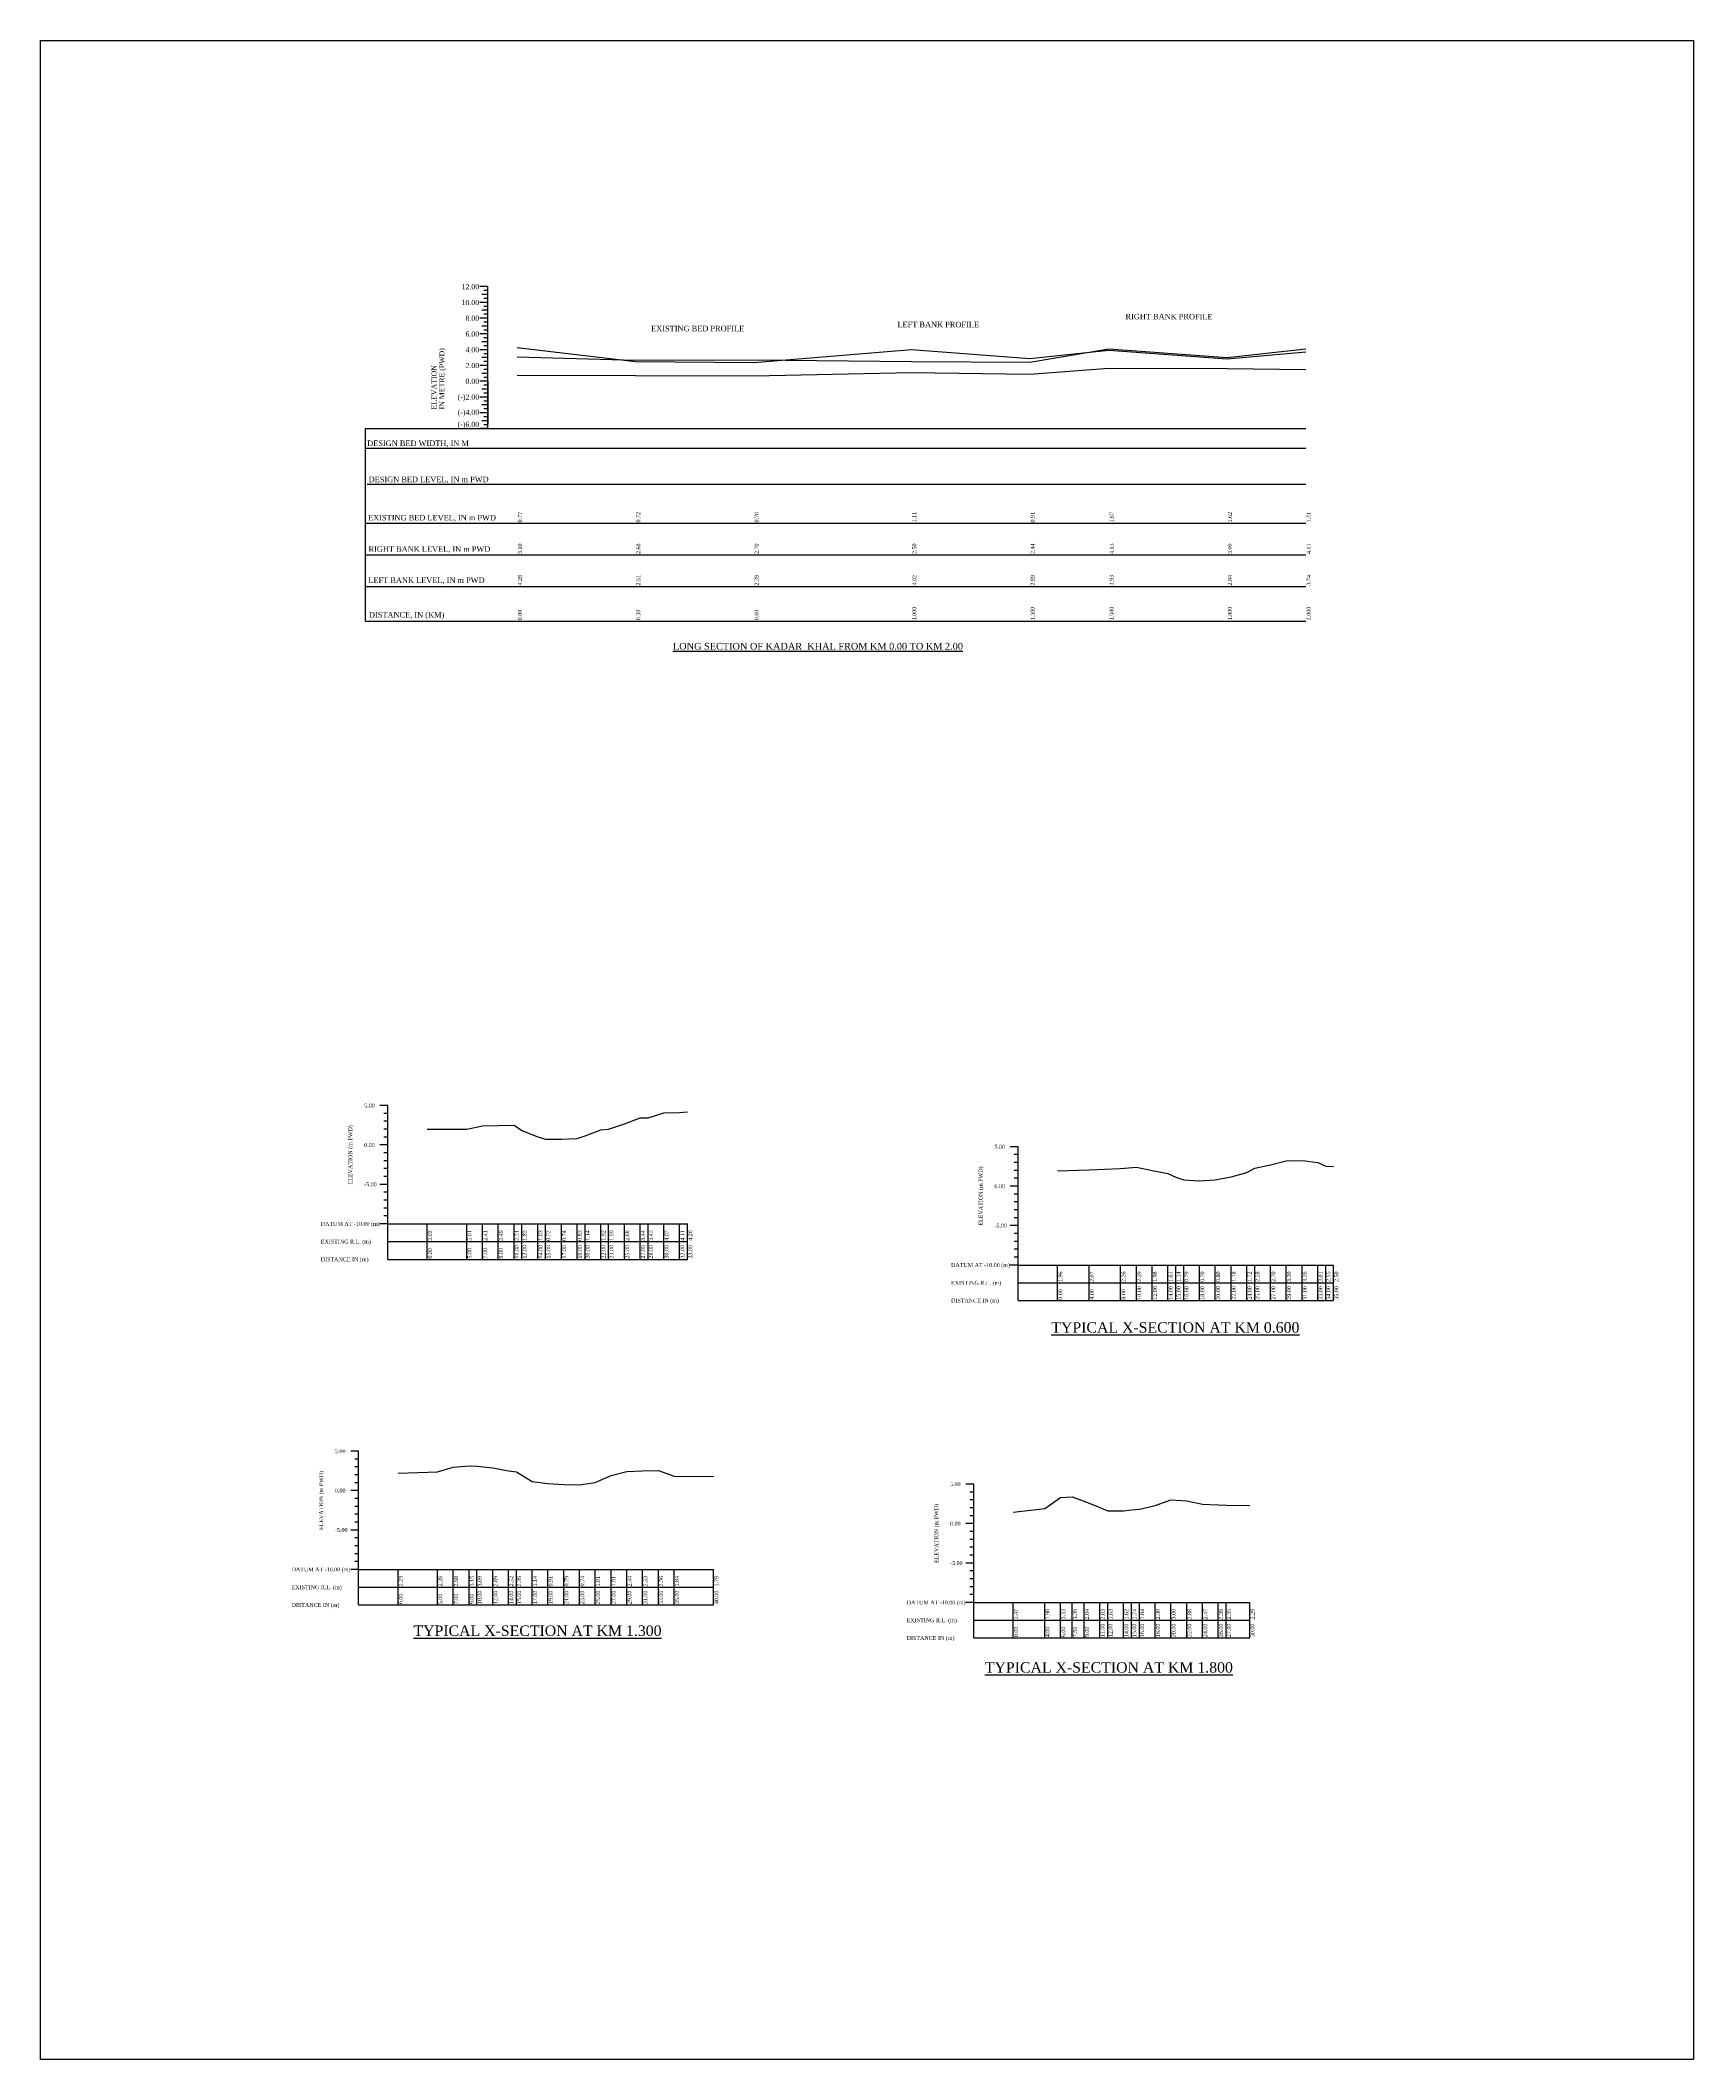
# Model space of a CAD drawing. Header units: metres. Extents: x -148477 to 168932, y -55673 to -2736.
# Drawn here: x -37748.5 to -37538.9, y -18725.8 to -18469.8 of the extents above; entities that cross this region are included whole.
import ezdxf
from ezdxf.enums import TextEntityAlignment as Align

# ---------------------------------------------------------------- set-up
doc = ezdxf.new("R2010")
doc.units = ezdxf.units.M
doc.styles.add('liza', font='times.ttf', dxfattribs={"height": 2})
doc.styles.get("Standard").update_dxf_attribs({"font": 'times.ttf'})

msp = doc.modelspace()

# ---------------------------------------------------------------- linework, layer by layer
at = {"color": 0, "lineweight": 30}
for p, q in [((-37691.7288, -18501.0351), (-37692.7288, -18501.0351)), ((-37691.7288, -18502.0351), (-37692.4788, -18502.0351)), ((-37691.7288, -18501.5351), (-37692.2288, -18501.5351)), ((-37691.7288, -18502.5351), (-37692.2288, -18502.5351)), ((-37691.7288, -18519.0351), (-37691.7288, -18501.0351)), ((-37691.7288, -18503.0351), (-37692.7288, -18503.0351)), ((-37691.7288, -18503.0351), (-37692.7288, -18503.0351)), ((-37691.7288, -18503.0351), (-37692.7288, -18503.0351)), ((-37691.7288, -18505.0351), (-37692.7288, -18505.0351)), ((-37691.7288, -18505.0351), (-37692.7288, -18505.0351)), ((-37691.7288, -18504.0351), (-37692.4788, -18504.0351)), ((-37691.7288, -18503.5351), (-37692.2288, -18503.5351)), ((-37691.7288, -18504.5351), (-37692.2288, -18504.5351)), ((-37691.7288, -18507.0351), (-37692.7288, -18507.0351)), ((-37691.7288, -18506.0351), (-37692.4788, -18506.0351)), ((-37691.7288, -18506.0351), (-37692.4788, -18506.0351)), ((-37691.7288, -18505.5351), (-37692.2288, -18505.5351)), ((-37691.7288, -18505.5351), (-37692.2288, -18505.5351)), ((-37691.7288, -18506.5351), (-37692.2288, -18506.5351)), ((-37691.7288, -18507.5351), (-37692.2288, -18507.5351)), ((-37691.7288, -18509.0351), (-37692.7288, -18509.0351)), ((-37691.7288, -18508.0351), (-37692.4788, -18508.0351)), ((-37691.7288, -18510.0351), (-37692.4788, -18510.0351)), ((-37691.7288, -18508.5351), (-37692.2288, -18508.5351)), ((-37691.7288, -18509.5351), (-37692.2288, -18509.5351)), ((-37691.7288, -18510.5351), (-37692.2288, -18510.5351)), ((-37691.7288, -18511.0351), (-37692.7288, -18511.0351)), ((-37691.7288, -18513.0351), (-37692.7288, -18513.0351)), ((-37691.7288, -18512.0351), (-37692.4788, -18512.0351)), ((-37691.7288, -18511.5351), (-37692.2288, -18511.5351)), ((-37691.7288, -18512.5351), (-37692.2288, -18512.5351)), ((-37691.7288, -18515.0351), (-37692.7288, -18515.0351)), ((-37691.7288, -18514.0351), (-37692.4788, -18514.0351)), ((-37691.7288, -18513.5351), (-37692.2288, -18513.5351)), ((-37691.7288, -18514.5351), (-37692.2288, -18514.5351)), ((-37691.7288, -18515.5351), (-37692.2288, -18515.5351)), ((-37691.7288, -18517.0351), (-37692.7288, -18517.0351)), ((-37691.7288, -18516.0351), (-37692.4788, -18516.0351)), ((-37691.7288, -18518.0351), (-37692.4788, -18518.0351)), ((-37691.7288, -18516.5351), (-37692.2288, -18516.5351)), ((-37691.7288, -18517.5351), (-37692.2288, -18517.5351)), ((-37707.2288, -18519.0351), (-37588.0345, -18519.0351)), ((-37691.7288, -18519.0351), (-37692.7288, -18519.0351)), ((-37691.7288, -18518.5351), (-37692.2288, -18518.5351)), ((-37707.2288, -18521.5297), (-37588.0345, -18521.5297)), ((-37707.0345, -18526.0822), (-37588.0345, -18526.0822)), ((-37707.2288, -18543.4351), (-37588.0345, -18543.4351))]:
    msp.add_line(p, q, dxfattribs=at)
at = {"lineweight": 30}
for p, q in [((-37691.7288, -18513.0351), (-37691.7288, -18518.4651)), ((-37707.2288, -18543.4351), (-37707.2288, -18519.0351)), ((-37707.2288, -18531.0351), (-37588.0345, -18531.0351)), ((-37707.2288, -18535.0351), (-37588.0345, -18535.0351)), ((-37707.2288, -18539.0351), (-37588.0345, -18539.0351))]:
    msp.add_line(p, q, dxfattribs=at)
at = {"linetype": 'Continuous', "lineweight": -3, "ltscale": 0.5}
for p, q in [((-37704.4127, -18604.8661), (-37705.4127, -18604.8661)), ((-37704.4127, -18624.3661), (-37704.4127, -18604.8661)), ((-37704.4127, -18605.8661), (-37704.9127, -18605.8661)), ((-37704.4127, -18606.8661), (-37704.9127, -18606.8661)), ((-37704.4127, -18609.8661), (-37705.4127, -18609.8661)), ((-37704.4127, -18607.8661), (-37704.9127, -18607.8661)), ((-37704.4127, -18608.8661), (-37704.9127, -18608.8661)), ((-37624.5041, -18610.0899), (-37625.5041, -18610.0899)), ((-37624.5041, -18629.5899), (-37624.5041, -18610.0899)), ((-37704.4127, -18610.8661), (-37704.9127, -18610.8661)), ((-37704.4127, -18611.8661), (-37704.9127, -18611.8661)), ((-37704.4127, -18612.8661), (-37704.9127, -18612.8661)), ((-37624.5041, -18611.0899), (-37625.0041, -18611.0899)), ((-37624.5041, -18612.0899), (-37625.0041, -18612.0899)), ((-37704.4127, -18614.8661), (-37705.4127, -18614.8661)), ((-37704.4127, -18613.8661), (-37704.9127, -18613.8661)), ((-37624.5041, -18615.0899), (-37625.5041, -18615.0899)), ((-37624.5041, -18613.0899), (-37625.0041, -18613.0899)), ((-37624.5041, -18614.0899), (-37625.0041, -18614.0899)), ((-37704.4127, -18615.8661), (-37704.9127, -18615.8661)), ((-37704.4127, -18616.8661), (-37704.9127, -18616.8661)), ((-37704.4127, -18617.8661), (-37704.9127, -18617.8661)), ((-37624.5041, -18616.0899), (-37625.0041, -18616.0899)), ((-37624.5041, -18617.0899), (-37625.0041, -18617.0899)), ((-37704.4127, -18619.8661), (-37705.4127, -18619.8661)), ((-37704.4127, -18618.8661), (-37704.9127, -18618.8661)), ((-37704.4127, -18619.8661), (-37666.4127, -18619.8661)), ((-37699.4127, -18624.3661), (-37699.4127, -18619.8661)), ((-37694.4127, -18624.3661), (-37694.4127, -18619.8661)), ((-37692.4127, -18624.3661), (-37692.4127, -18619.8661)), ((-37690.4127, -18624.3661), (-37690.4127, -18619.8661)), ((-37688.4127, -18624.3661), (-37688.4127, -18619.8661)), ((-37687.4127, -18624.3661), (-37687.4127, -18619.8661)), ((-37685.4127, -18624.3661), (-37685.4127, -18619.8661)), ((-37684.4127, -18624.3661), (-37684.4127, -18619.8661)), ((-37682.4127, -18624.3661), (-37682.4127, -18619.8661)), ((-37680.4127, -18624.3661), (-37680.4127, -18619.8661)), ((-37679.4127, -18624.3661), (-37679.4127, -18619.8661)), ((-37677.4127, -18624.3661), (-37677.4127, -18619.8661)), ((-37676.4127, -18624.3661), (-37676.4127, -18619.8661)), ((-37674.4127, -18624.3661), (-37674.4127, -18619.8661)), ((-37672.4127, -18624.3661), (-37672.4127, -18619.8661)), ((-37671.4127, -18624.3661), (-37671.4127, -18619.8661)), ((-37669.4127, -18624.3661), (-37669.4127, -18619.8661)), ((-37667.4127, -18624.3661), (-37667.4127, -18619.8661)), ((-37666.4127, -18624.3661), (-37666.4127, -18619.8661)), ((-37624.5041, -18620.0899), (-37625.5041, -18620.0899)), ((-37624.5041, -18618.0899), (-37625.0041, -18618.0899)), ((-37624.5041, -18619.0899), (-37625.0041, -18619.0899)), ((-37704.4127, -18622.1161), (-37666.4127, -18622.1161)), ((-37624.5041, -18621.0899), (-37625.0041, -18621.0899)), ((-37624.5041, -18622.0899), (-37625.0041, -18622.0899)), ((-37624.5041, -18623.0899), (-37625.0041, -18623.0899)), ((-37704.4127, -18624.3661), (-37666.4127, -18624.3661)), ((-37624.5041, -18625.0899), (-37625.5041, -18625.0899)), ((-37624.5041, -18624.0899), (-37625.0041, -18624.0899)), ((-37624.5041, -18625.0899), (-37584.5041, -18625.0899)), ((-37619.5041, -18629.5899), (-37619.5041, -18625.0899)), ((-37615.5041, -18629.5899), (-37615.5041, -18625.0899)), ((-37611.5041, -18629.5899), (-37611.5041, -18625.0899)), ((-37609.5041, -18629.5899), (-37609.5041, -18625.0899)), ((-37607.5041, -18629.5899), (-37607.5041, -18625.0899)), ((-37605.5041, -18629.5899), (-37605.5041, -18625.0899)), ((-37604.5041, -18629.5899), (-37604.5041, -18625.0899)), ((-37603.5041, -18629.5899), (-37603.5041, -18625.0899)), ((-37601.5041, -18629.5899), (-37601.5041, -18625.0899)), ((-37599.5041, -18629.5899), (-37599.5041, -18625.0899)), ((-37597.5041, -18629.5899), (-37597.5041, -18625.0899)), ((-37595.5041, -18629.5899), (-37595.5041, -18625.0899)), ((-37594.5041, -18629.5899), (-37594.5041, -18625.0899)), ((-37592.5041, -18629.5899), (-37592.5041, -18625.0899)), ((-37590.5041, -18629.5899), (-37590.5041, -18625.0899)), ((-37588.5041, -18629.5899), (-37588.5041, -18625.0899)), ((-37586.5041, -18629.5899), (-37586.5041, -18625.0899)), ((-37585.5041, -18629.5899), (-37585.5041, -18625.0899)), ((-37584.5041, -18629.5899), (-37584.5041, -18625.0899)), ((-37624.5041, -18627.3399), (-37584.5041, -18627.3399)), ((-37624.5041, -18629.5899), (-37584.5041, -18629.5899)), ((-37708.1141, -18648.688), (-37709.1141, -18648.688)), ((-37708.1141, -18668.188), (-37708.1141, -18648.688)), ((-37708.1141, -18649.688), (-37708.6141, -18649.688)), ((-37708.1141, -18650.688), (-37708.6141, -18650.688)), ((-37708.1141, -18653.688), (-37709.1141, -18653.688)), ((-37708.1141, -18651.688), (-37708.6141, -18651.688)), ((-37708.1141, -18652.688), (-37708.6141, -18652.688)), ((-37630.1312, -18652.8721), (-37631.1312, -18652.8721)), ((-37630.1312, -18653.8721), (-37630.6312, -18653.8721)), ((-37630.1312, -18672.3721), (-37630.1312, -18652.8721)), ((-37708.1141, -18654.688), (-37708.6141, -18654.688)), ((-37708.1141, -18655.688), (-37708.6141, -18655.688)), ((-37630.1312, -18654.8721), (-37630.6312, -18654.8721)), ((-37630.1312, -18655.8721), (-37630.6312, -18655.8721)), ((-37708.1141, -18658.688), (-37709.1141, -18658.688)), ((-37708.1141, -18656.688), (-37708.6141, -18656.688)), ((-37708.1141, -18657.688), (-37708.6141, -18657.688)), ((-37630.1312, -18657.8721), (-37631.1312, -18657.8721)), ((-37630.1312, -18656.8721), (-37630.6312, -18656.8721)), ((-37630.1312, -18658.8721), (-37630.6312, -18658.8721)), ((-37708.1141, -18659.688), (-37708.6141, -18659.688)), ((-37708.1141, -18660.688), (-37708.6141, -18660.688)), ((-37630.1312, -18659.8721), (-37630.6312, -18659.8721)), ((-37630.1312, -18660.8721), (-37630.6312, -18660.8721)), ((-37708.1141, -18663.688), (-37709.1141, -18663.688)), ((-37708.1141, -18661.688), (-37708.6141, -18661.688)), ((-37708.1141, -18662.688), (-37708.6141, -18662.688)), ((-37708.1141, -18663.688), (-37663.1141, -18663.688)), ((-37703.1141, -18668.188), (-37703.1141, -18663.688)), ((-37698.1141, -18668.188), (-37698.1141, -18663.688)), ((-37696.1141, -18668.188), (-37696.1141, -18663.688)), ((-37694.1141, -18668.188), (-37694.1141, -18663.688)), ((-37693.1141, -18668.188), (-37693.1141, -18663.688)), ((-37691.1141, -18668.188), (-37691.1141, -18663.688)), ((-37689.1141, -18668.188), (-37689.1141, -18663.688)), ((-37688.1141, -18668.188), (-37688.1141, -18663.688)), ((-37686.1141, -18668.188), (-37686.1141, -18663.688)), ((-37684.1141, -18668.188), (-37684.1141, -18663.688)), ((-37682.1141, -18668.188), (-37682.1141, -18663.688)), ((-37680.1141, -18668.188), (-37680.1141, -18663.688)), ((-37678.1141, -18668.188), (-37678.1141, -18663.688)), ((-37676.1141, -18668.188), (-37676.1141, -18663.688)), ((-37674.1141, -18668.188), (-37674.1141, -18663.688)), ((-37672.1141, -18668.188), (-37672.1141, -18663.688)), ((-37670.1141, -18668.188), (-37670.1141, -18663.688)), ((-37668.1141, -18668.188), (-37668.1141, -18663.688)), ((-37663.1141, -18668.188), (-37663.1141, -18663.688)), ((-37630.1312, -18662.8721), (-37631.1312, -18662.8721)), ((-37630.1312, -18661.8721), (-37630.6312, -18661.8721)), ((-37630.1312, -18663.8721), (-37630.6312, -18663.8721)), ((-37708.1141, -18665.938), (-37663.1141, -18665.938)), ((-37630.1312, -18664.8721), (-37630.6312, -18664.8721)), ((-37630.1312, -18665.8721), (-37630.6312, -18665.8721)), ((-37708.1141, -18668.188), (-37663.1141, -18668.188)), ((-37630.1312, -18667.8721), (-37631.1312, -18667.8721)), ((-37630.1312, -18666.8721), (-37630.6312, -18666.8721)), ((-37630.1312, -18667.8721), (-37595.1312, -18667.8721)), ((-37625.1312, -18672.3721), (-37625.1312, -18667.8721)), ((-37621.1312, -18672.3721), (-37621.1312, -18667.8721)), ((-37619.1312, -18672.3721), (-37619.1312, -18667.8721)), ((-37617.6312, -18672.3721), (-37617.6312, -18667.8721)), ((-37616.1312, -18672.3721), (-37616.1312, -18667.8721)), ((-37614.1312, -18672.3721), (-37614.1312, -18667.8721)), ((-37613.1312, -18672.3721), (-37613.1312, -18667.8721)), ((-37611.1312, -18672.3721), (-37611.1312, -18667.8721)), ((-37610.1312, -18672.3721), (-37610.1312, -18667.8721)), ((-37609.1312, -18672.3721), (-37609.1312, -18667.8721)), ((-37607.1312, -18672.3721), (-37607.1312, -18667.8721)), ((-37605.1312, -18672.3721), (-37605.1312, -18667.8721)), ((-37603.1312, -18672.3721), (-37603.1312, -18667.8721)), ((-37601.1312, -18672.3721), (-37601.1312, -18667.8721)), ((-37599.1312, -18672.3721), (-37599.1312, -18667.8721)), ((-37598.1312, -18672.3721), (-37598.1312, -18667.8721)), ((-37595.1312, -18672.3721), (-37595.1312, -18667.8721)), ((-37630.1312, -18670.1221), (-37595.1312, -18670.1221)), ((-37630.1312, -18672.3721), (-37595.1312, -18672.3721))]:
    msp.add_line(p, q, dxfattribs=at)
msp.add_lwpolyline([(-37748.4592, -18469.8095), (-37538.8627, -18469.8095), (-37538.8627, -18725.8336), (-37748.4592, -18725.8336)], close=True, dxfattribs=at)
at = {"color": 6, "lineweight": 30}
msp.add_lwpolyline([(-37611.0125, -18504.8228, 0, 0, 0), (-37612.1688, -18504.829, 0, 0, 0), (-37612.7883, -18507.8202, 0.2996, 0, 0), (-37613.0175, -18508.9556, 0, 0, 0)], format="xyseb", dxfattribs=at)
at = {"color": 4, "lineweight": 30}
msp.add_lwpolyline([(-37671.1595, -18506.4116, 0, 0, 0), (-37672.0315, -18506.3924, 0, 0, 0), (-37673.0071, -18510.5221, 0.2996, 0, 0), (-37673.3006, -18511.7713, 0, 0, 0)], format="xyseb", dxfattribs=at)
at = {"color": 2, "lineweight": 30}
msp.add_lwpolyline([(-37639.8636, -18505.8629, 0, 0, 0), (-37640.5687, -18505.8626, 0, 0, 0), (-37641.123, -18508.2122, 0.2996, 0, 0), (-37641.3998, -18509.2942, 0, 0, 0)], format="xyseb", dxfattribs=at)
at = {"color": 0, "lineweight": 30}
msp.add_lwpolyline([(-37696.7288, -18516.7351, 0, 0, 0), (-37696.7288, -18508.9884, 0.2767, 0, 0), (-37696.7288, -18508.4351, 0, 0, 0)], format="xyseb", dxfattribs=at)
at = {"color": 3, "linetype": 'Continuous', "lineweight": -3, "ltscale": 0.5}
msp.add_lwpolyline([(-37688.0071, -18508.7511), (-37673.0071, -18510.5221), (-37658.0071, -18510.6431), (-37638.0071, -18509.0161), (-37623.0071, -18510.1491), (-37613.0071, -18509.1021), (-37598.0071, -18510.1961), (-37588.0071, -18509.2981)], dxfattribs=at)
at = {"color": 1, "linetype": 'Continuous', "lineweight": -3, "ltscale": 0.5}
msp.add_lwpolyline([(-37688.0071, -18509.9311), (-37673.0071, -18510.3601), (-37658.0071, -18510.3301), (-37638.0071, -18510.5331), (-37623.0071, -18510.5921), (-37613.0071, -18508.9041), (-37598.0071, -18510.0371), (-37588.0071, -18508.9231)], dxfattribs=at)
at = {"color": 4, "linetype": 'Continuous', "lineweight": -3, "ltscale": 0.5}
msp.add_lwpolyline([(-37688.0071, -18512.2611), (-37673.0071, -18512.3101), (-37658.0071, -18512.3371), (-37638.0071, -18511.9261), (-37623.0071, -18512.1221), (-37613.0071, -18511.3611), (-37598.0071, -18511.4121), (-37588.0071, -18511.5201)], dxfattribs=at)
at = {"linetype": 'Continuous', "lineweight": -3, "ltscale": 0.5}
for points in [[(-37699.4127, -18607.8441), (-37694.4127, -18607.8581), (-37692.4127, -18607.4521), (-37690.4127, -18607.3741), (-37688.4127, -18607.3531), (-37687.4127, -18608.0361), (-37685.4127, -18608.8411), (-37684.4127, -18609.1411), (-37682.4127, -18609.1211), (-37680.4127, -18609.0321), (-37679.4127, -18608.7241), (-37677.4127, -18607.9471), (-37676.4127, -18607.8761), (-37674.4127, -18607.1911), (-37672.4127, -18606.4241), (-37671.4127, -18606.4211), (-37669.4127, -18605.7941), (-37667.4127, -18605.7541), (-37666.4127, -18605.6711)], [(-37619.5041, -18613.1269), (-37615.5041, -18613.0249), (-37611.5041, -18612.8259), (-37609.5041, -18612.6979), (-37607.5041, -18613.1069), (-37605.5041, -18613.4749), (-37604.5041, -18613.9549), (-37603.5041, -18614.2979), (-37601.5041, -18614.3919), (-37599.5041, -18614.2889), (-37597.5041, -18613.9079), (-37595.5041, -18613.3669), (-37594.5041, -18612.8049), (-37592.5041, -18612.3849), (-37590.5041, -18611.8879), (-37588.5041, -18611.8249), (-37586.5041, -18612.0779), (-37585.5041, -18612.5349), (-37584.5041, -18612.5919)], [(-37703.1141, -18651.458), (-37698.1141, -18651.303), (-37696.1141, -18650.709), (-37694.1141, -18650.536), (-37693.1141, -18650.596), (-37691.1141, -18650.802), (-37689.1141, -18651.169), (-37688.1141, -18651.296), (-37686.1141, -18652.546), (-37684.1141, -18652.775), (-37682.1141, -18652.896), (-37680.1141, -18652.953), (-37678.1141, -18652.676), (-37676.1141, -18651.783), (-37674.1141, -18651.245), (-37672.1141, -18651.163), (-37670.1141, -18651.126), (-37668.1141, -18651.853), (-37663.1141, -18651.896)], [(-37625.1312, -18656.4001), (-37621.1312, -18655.9701), (-37619.1312, -18654.5411), (-37617.6312, -18654.4801), (-37616.1312, -18655.0331), (-37614.1312, -18655.8401), (-37613.1312, -18656.2471), (-37611.1312, -18656.2491), (-37610.1312, -18656.1271), (-37609.1312, -18656.0271), (-37607.1312, -18655.5671), (-37605.1312, -18654.8741), (-37603.1312, -18654.9971), (-37601.1312, -18655.4001), (-37599.1312, -18655.4801), (-37598.1312, -18655.5201), (-37595.1312, -18655.5801)]]:
    msp.add_lwpolyline(points, dxfattribs=at)

# ---------------------------------------------------------------- texts
at = {"color": 0, "lineweight": 30}
for s, p in [('12.00', (-37692.8288, -18501.3601)), ('10.00', (-37692.8288, -18503.3601)), ('8.00', (-37692.8288, -18505.3601)), ('6.00', (-37692.8288, -18507.3601)), ('4.00', (-37692.8288, -18509.3601)), ('0.00', (-37692.8288, -18513.3601)), ('2.00', (-37692.8288, -18511.3601)), ('(-)2.00', (-37692.8288, -18515.3601)), ('(-)4.00', (-37692.8288, -18517.2851)), ('(-)6.00', (-37692.8288, -18518.8194))]:
    msp.add_text(s, height=0.65, dxfattribs=at).set_placement(p, align=Align.RIGHT)
for s, p in [('IN METRE (PWD)', (-37697.2288, -18516.6051)), ('ELEVATION', (-37698.2288, -18516.6051))]:
    msp.add_text(s, height=0.65, rotation=90, dxfattribs=at).set_placement(p)
at = {"color": 6, "lineweight": 30, "insert": (-37610.8896, -18504.4834), "char_height": 0.7, "attachment_point": 1}
msp.add_mtext('RIGHT BANK PROFILE', dxfattribs=at)
at = {"color": 4, "lineweight": 30, "insert": (-37671.0279, -18505.9962), "char_height": 0.7, "attachment_point": 1}
msp.add_mtext('EXISTING BED PROFILE', dxfattribs=at)
at = {"color": 2, "lineweight": 30, "insert": (-37639.7987, -18505.4868), "char_height": 0.7, "attachment_point": 1}
msp.add_mtext('LEFT BANK PROFILE', dxfattribs=at)
at = {"color": 0, "lineweight": 30, "char_height": 0.7, "attachment_point": 1}
for s, insert in [('DESIGN BED WIDTH, IN M', (-37707.031, -18520.541)), ('DESIGN BED LEVEL, IN m PWD', (-37706.8403, -18525.1294)), ('EXISTING BED LEVEL, IN m PWD', (-37706.911, -18529.9779)), ('RIGHT BANK LEVEL, IN m PWD', (-37706.8561, -18533.9529)), ('LEFT BANK LEVEL, IN m PWD', (-37706.879, -18537.9026)), ('DISTANCE, IN (KM)', (-37706.8006, -18542.2957))]:
    msp.add_mtext(s, dxfattribs=dict(at, insert=insert))
at = {"color": 3, "linetype": 'Continuous', "lineweight": -3, "ltscale": 0.5, "char_height": 0.5, "width": 2.15, "attachment_point": 1, "rotation": 90, "style": 'liza'}
for s, insert in [('0.77', (-37687.9071, -18530.9351)), ('0.72', (-37672.9071, -18530.9351)), ('0.70', (-37657.9071, -18530.9351)), ('1.11', (-37637.9071, -18530.9351)), ('0.91', (-37622.9071, -18530.9351)), ('1.67', (-37612.9071, -18530.9351)), ('1.62', (-37597.9071, -18530.9351)), ('1.51', (-37587.9071, -18530.9351)), ('3.10', (-37687.9071, -18534.9351)), ('2.68', (-37672.9071, -18534.9351)), ('2.70', (-37657.9071, -18534.9351)), ('2.50', (-37637.9071, -18534.9351)), ('2.44', (-37622.9071, -18534.9351)), ('4.13', (-37612.9071, -18534.9351)), ('3.00', (-37597.9071, -18534.9351)), ('4.11', (-37587.9071, -18534.9351)), ('4.28', (-37687.9071, -18538.9351)), ('2.51', (-37672.9071, -18538.9351)), ('2.39', (-37657.9071, -18538.9351)), ('4.02', (-37637.9071, -18538.9351)), ('2.89', (-37622.9071, -18538.9351)), ('3.93', (-37612.9071, -18538.9351)), ('2.84', (-37597.9071, -18538.9351)), ('3.74', (-37587.9071, -18538.9351)), ('0.00', (-37687.9071, -18543.3351)), ('0.30', (-37672.9071, -18543.3351)), ('0.60', (-37657.9071, -18543.3351)), ('1.000', (-37637.9071, -18543.3351)), ('1.300', (-37622.9071, -18543.3351)), ('1.500', (-37612.9071, -18543.3351)), ('1.800', (-37597.9071, -18543.3351)), ('2.000', (-37587.9071, -18543.3351))]:
    msp.add_mtext(s, dxfattribs=dict(at, insert=insert))
at = {"color": 0, "linetype": 'ByBlock', "lineweight": 30, "attachment_point": 1}
for s, insert, char_height, width in [('\\pi-861.6,l861.6,t3.705e+004;{\\LLONG SECTION OF KADAR  KHAL FROM KM 0.00 TO KM 2.00}', (-37668.2598, -18546.1974), 0.861585, 43.932388), ('{\\LTYPICAL X-SECTION AT KM 0.600}', (-37620.2912, -18632.3328), 1.326841, 81.781813), ('{\\LTYPICAL X-SECTION AT KM 1.300}', (-37701.1603, -18670.7888), 1.326841, 81.781813), ('{\\LTYPICAL X-SECTION AT KM 1.800}', (-37628.7225, -18675.4432), 1.326841, 81.781813)]:
    msp.add_mtext(s, dxfattribs=dict(at, insert=insert, char_height=char_height, width=width))
at = {"linetype": 'Continuous', "lineweight": -3, "ltscale": 0.5, "char_height": 0.5, "attachment_point": 1, "style": 'liza'}
for s, insert, width in [('5.00', (-37707.4127, -18604.6161), 2), ('0.00', (-37707.4127, -18609.6161), 2), ('5.00', (-37627.5041, -18609.8399), 2), ('-5.00', (-37707.4127, -18614.6161), 2), ('0.00', (-37627.5041, -18614.8399), 2), ('DATUM AT -10.00 (m)', (-37712.9127, -18619.6161), 7.5), ('-5.00', (-37627.5041, -18619.8399), 2), ('EXISTING R.L. (m)', (-37712.9127, -18621.8661), 7.5), ('DISTANCE IN (m)', (-37712.9127, -18624.1161), 7.5), ('DATUM AT -10.00 (m)', (-37633.0041, -18624.8399), 7.5), ('EXISTING R.L. (m)', (-37633.0041, -18627.0899), 7.5), ('DISTANCE IN (m)', (-37633.0041, -18629.3399), 7.5), ('5.00', (-37711.1141, -18648.438), 2), ('0.00', (-37711.1141, -18653.438), 2), ('5.00', (-37633.1312, -18652.6221), 2), ('-5.00', (-37711.1141, -18658.438), 2), ('0.00', (-37633.1312, -18657.6221), 2), ('DATUM AT -10.00 (m)', (-37716.6141, -18663.438), 7.5), ('-5.00', (-37633.1312, -18662.6221), 2), ('EXISTING R.L. (m)', (-37716.6141, -18665.688), 7.5), ('DISTANCE IN (m)', (-37716.6141, -18667.938), 7.5), ('DATUM AT -10.00 (m)', (-37638.6312, -18667.6221), 7.5), ('EXISTING R.L. (m)', (-37638.6312, -18669.8721), 7.5), ('DISTANCE IN (m)', (-37638.6312, -18672.1221), 7.5)]:
    msp.add_mtext(s, dxfattribs=dict(at, insert=insert, width=width))
at = {"linetype": 'Continuous', "lineweight": -3, "ltscale": 0.5, "char_height": 0.5, "attachment_point": 1, "rotation": 90, "style": 'liza'}
for s, insert, width in [('ELEVATION (m PWD)', (-37709.4127, -18614.8661), 10), ('ELEVATION (m PWD)', (-37629.5041, -18620.0899), 10), ('2.02', (-37699.3127, -18622.0161), 2.15), ('0.00', (-37699.3127, -18624.2661), 2.15), ('2.01', (-37694.3127, -18622.0161), 2.15), ('5.00', (-37694.3127, -18624.2661), 2.15), ('7.00', (-37692.3127, -18624.2661), 2.15), ('2.41', (-37692.3127, -18622.0161), 2.15), ('9.00', (-37690.3127, -18624.2661), 2.15), ('2.49', (-37690.3127, -18622.0161), 2.15), ('11.00', (-37688.3127, -18624.2661), 2.15), ('2.51', (-37688.3127, -18622.0161), 2.15), ('1.83', (-37687.3127, -18622.0161), 2.15), ('12.00', (-37687.3127, -18624.2661), 2.15), ('1.03', (-37685.3127, -18622.0161), 2.15), ('14.00', (-37685.3127, -18624.2661), 2.15), ('0.72', (-37684.3127, -18622.0161), 2.15), ('15.00', (-37684.3127, -18624.2661), 2.15), ('0.74', (-37682.3127, -18622.0161), 2.15), ('17.00', (-37682.3127, -18624.2661), 2.15), ('0.83', (-37680.3127, -18622.0161), 2.15), ('19.00', (-37680.3127, -18624.2661), 2.15), ('20.00', (-37679.3127, -18624.2661), 2.15), ('1.14', (-37679.3127, -18622.0161), 2.15), ('22.00', (-37677.3127, -18624.2661), 2.15), ('1.92', (-37677.3127, -18622.0161), 2.15), ('23.00', (-37676.3127, -18624.2661), 2.15), ('1.99', (-37676.3127, -18622.0161), 2.15), ('2.68', (-37674.3127, -18622.0161), 2.15), ('25.00', (-37674.3127, -18624.2661), 2.15), ('27.00', (-37672.3127, -18624.2661), 2.15), ('3.44', (-37672.3127, -18622.0161), 2.15), ('28.00', (-37671.3127, -18624.2661), 2.15), ('3.45', (-37671.3127, -18622.0161), 2.15), ('4.07', (-37669.3127, -18622.0161), 2.15), ('30.00', (-37669.3127, -18624.2661), 2.15), ('32.00', (-37667.3127, -18624.2661), 2.15), ('4.11', (-37667.3127, -18622.0161), 2.15), ('4.20', (-37666.3127, -18622.0161), 2.15), ('33.00', (-37666.3127, -18624.2661), 2.15), ('0.00', (-37619.4041, -18629.4899), 2.15), ('1.96', (-37619.4041, -18627.2399), 2.15), ('2.07', (-37615.4041, -18627.2399), 2.15), ('4.00', (-37615.4041, -18629.4899), 2.15), ('8.00', (-37611.4041, -18629.4899), 2.15), ('2.26', (-37611.4041, -18627.2399), 2.15), ('10.00', (-37609.4041, -18629.4899), 2.15), ('2.39', (-37609.4041, -18627.2399), 2.15), ('1.98', (-37607.4041, -18627.2399), 2.15), ('12.00', (-37607.4041, -18629.4899), 2.15), ('14.00', (-37605.4041, -18629.4899), 2.15), ('1.61', (-37605.4041, -18627.2399), 2.15), ('15.00', (-37604.4041, -18629.4899), 2.15), ('1.14', (-37604.4041, -18627.2399), 2.15), ('0.79', (-37603.4041, -18627.2399), 2.15), ('16.00', (-37603.4041, -18629.4899), 2.15), ('0.70', (-37601.4041, -18627.2399), 2.15), ('18.00', (-37601.4041, -18629.4899), 2.15), ('0.80', (-37599.4041, -18627.2399), 2.15), ('20.00', (-37599.4041, -18629.4899), 2.15), ('1.18', (-37597.4041, -18627.2399), 2.15), ('22.00', (-37597.4041, -18629.4899), 2.15), ('24.00', (-37595.4041, -18629.4899), 2.15), ('1.72', (-37595.4041, -18627.2399), 2.15), ('2.28', (-37594.4041, -18627.2399), 2.15), ('25.00', (-37594.4041, -18629.4899), 2.15), ('2.70', (-37592.4041, -18627.2399), 2.15), ('27.00', (-37592.4041, -18629.4899), 2.15), ('3.20', (-37590.4041, -18627.2399), 2.15), ('29.00', (-37590.4041, -18629.4899), 2.15), ('31.00', (-37588.4041, -18629.4899), 2.15), ('3.26', (-37588.4041, -18627.2399), 2.15), ('3.01', (-37586.4041, -18627.2399), 2.15), ('33.00', (-37586.4041, -18629.4899), 2.15), ('34.00', (-37585.4041, -18629.4899), 2.15), ('2.55', (-37585.4041, -18627.2399), 2.15), ('2.50', (-37584.4041, -18627.2399), 2.15), ('35.00', (-37584.4041, -18629.4899), 2.15), ('ELEVATION (m PWD)', (-37713.1141, -18658.688), 10), ('ELEVATION (m PWD)', (-37635.1312, -18662.8721), 10), ('2.23', (-37703.0141, -18665.838), 2.15), ('2.39', (-37698.0141, -18665.838), 2.15), ('2.98', (-37696.0141, -18665.838), 2.15), ('3.15', (-37694.0141, -18665.838), 2.15), ('3.09', (-37693.0141, -18665.838), 2.15), ('10.00', (-37693.0141, -18668.088), 2.15), ('2.89', (-37691.0141, -18665.838), 2.15), ('12.00', (-37691.0141, -18668.088), 2.15), ('14.00', (-37689.0141, -18668.088), 2.15), ('2.52', (-37689.0141, -18665.838), 2.15), ('15.00', (-37688.0141, -18668.088), 2.15), ('2.39', (-37688.0141, -18665.838), 2.15), ('17.00', (-37686.0141, -18668.088), 2.15), ('1.14', (-37686.0141, -18665.838), 2.15), ('0.91', (-37684.0141, -18665.838), 2.15), ('19.00', (-37684.0141, -18668.088), 2.15), ('0.79', (-37682.0141, -18665.838), 2.15), ('21.00', (-37682.0141, -18668.088), 2.15), ('0.74', (-37680.0141, -18665.838), 2.15), ('23.00', (-37680.0141, -18668.088), 2.15), ('1.01', (-37678.0141, -18665.838), 2.15), ('25.00', (-37678.0141, -18668.088), 2.15), ('27.00', (-37676.0141, -18668.088), 2.15), ('1.91', (-37676.0141, -18665.838), 2.15), ('29.00', (-37674.0141, -18668.088), 2.15), ('2.44', (-37674.0141, -18665.838), 2.15), ('31.00', (-37672.0141, -18668.088), 2.15), ('2.53', (-37672.0141, -18665.838), 2.15), ('33.00', (-37670.0141, -18668.088), 2.15), ('2.56', (-37670.0141, -18665.838), 2.15), ('1.84', (-37668.0141, -18665.838), 2.15), ('35.00', (-37668.0141, -18668.088), 2.15), ('40.00', (-37663.0141, -18668.088), 2.15), ('1.79', (-37663.0141, -18665.838), 2.15), ('0.00', (-37703.0141, -18668.088), 2.15), ('5.00', (-37698.0141, -18668.088), 2.15), ('7.00', (-37696.0141, -18668.088), 2.15), ('9.00', (-37694.0141, -18668.088), 2.15), ('1.47', (-37625.0312, -18670.0221), 2.15), ('1.90', (-37621.0312, -18670.0221), 2.15), ('3.33', (-37619.0312, -18670.0221), 2.15), ('3.39', (-37617.5312, -18670.0221), 2.15), ('2.84', (-37616.0312, -18670.0221), 2.15), ('2.03', (-37614.0312, -18670.0221), 2.15), ('1.63', (-37613.0312, -18670.0221), 2.15), ('1.62', (-37611.0312, -18670.0221), 2.15), ('1.74', (-37610.0312, -18670.0221), 2.15), ('1.84', (-37609.0312, -18670.0221), 2.15), ('2.30', (-37607.0312, -18670.0221), 2.15), ('3.00', (-37605.0312, -18670.0221), 2.15), ('2.88', (-37603.0312, -18670.0221), 2.15), ('2.47', (-37601.0312, -18670.0221), 2.15), ('2.39', (-37599.0312, -18670.0221), 2.15), ('2.35', (-37598.0312, -18670.0221), 2.15), ('2.29', (-37595.0312, -18670.0221), 2.15), ('0.00', (-37625.0312, -18672.2721), 2.15), ('4.00', (-37621.0312, -18672.2721), 2.15), ('6.00', (-37619.0312, -18672.2721), 2.15), ('7.50', (-37617.5312, -18672.2721), 2.15), ('9.00', (-37616.0312, -18672.2721), 2.15), ('11.00', (-37614.0312, -18672.2721), 2.15), ('12.00', (-37613.0312, -18672.2721), 2.15), ('14.00', (-37611.0312, -18672.2721), 2.15), ('15.00', (-37610.0312, -18672.2721), 2.15), ('16.00', (-37609.0312, -18672.2721), 2.15), ('18.00', (-37607.0312, -18672.2721), 2.15), ('20.00', (-37605.0312, -18672.2721), 2.15), ('22.00', (-37603.0312, -18672.2721), 2.15), ('24.00', (-37601.0312, -18672.2721), 2.15), ('26.00', (-37599.0312, -18672.2721), 2.15), ('27.00', (-37598.0312, -18672.2721), 2.15), ('30.00', (-37595.0312, -18672.2721), 2.15)]:
    msp.add_mtext(s, dxfattribs=dict(at, insert=insert, width=width))

doc.saveas('drawing.dxf')
